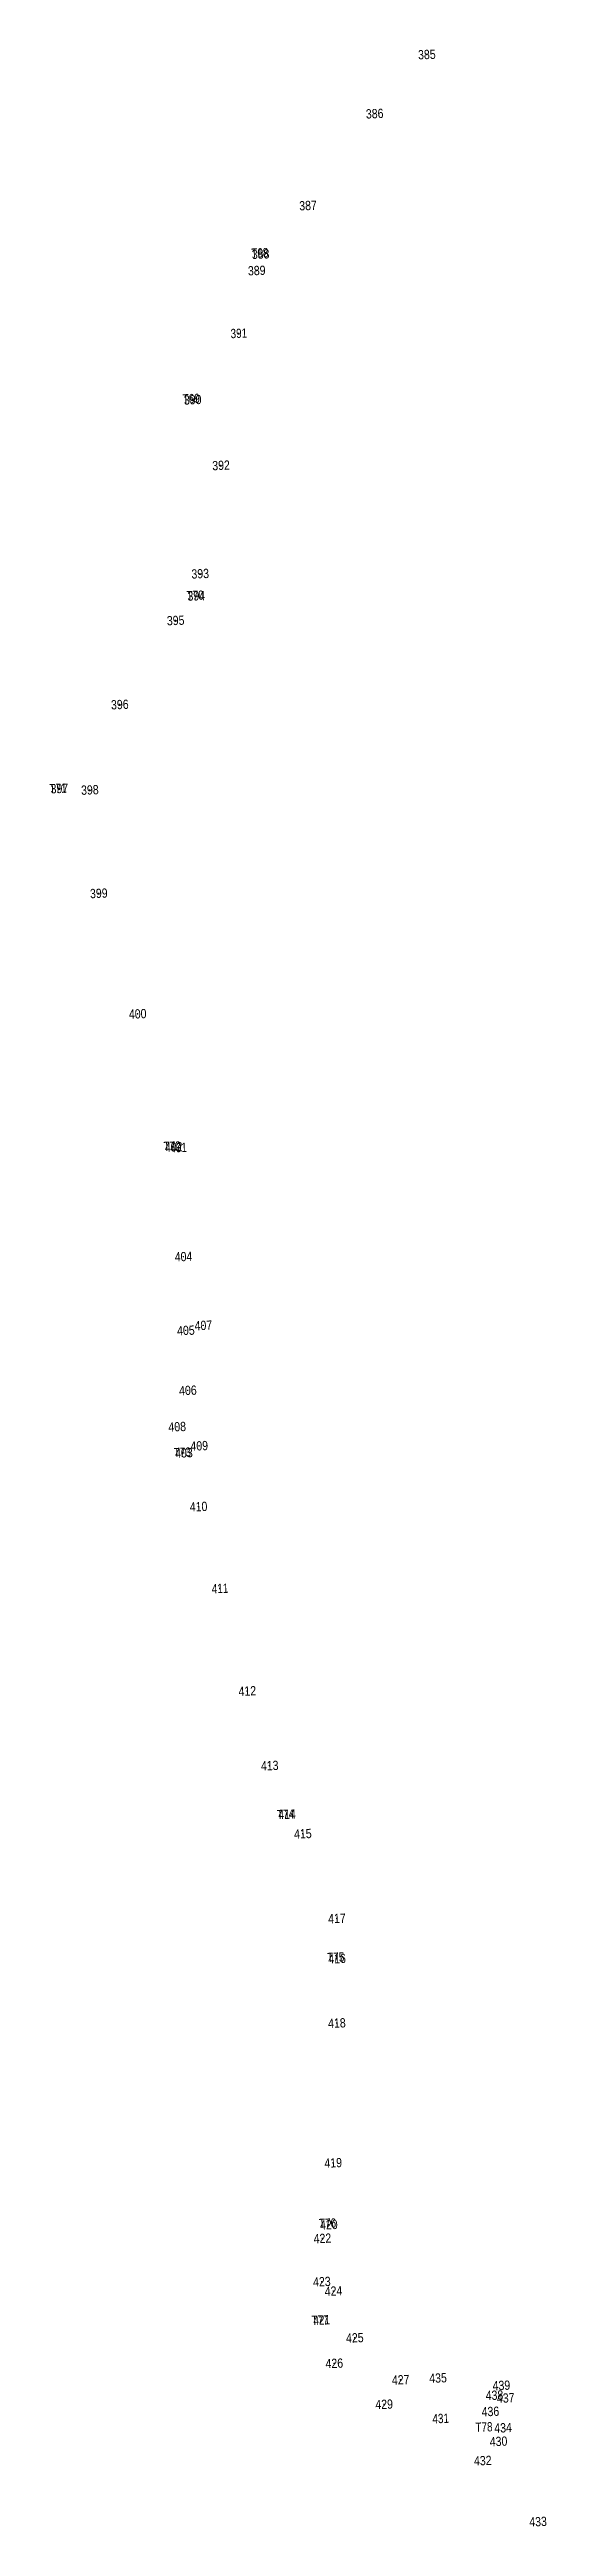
# Model space of a CAD drawing. Header units: metres. Extents: x 542696 to 545216, y 1823513 to 1835687.
# Drawn here: x 543454 to 543722, y 1823513 to 1824847 of the extents above; entities that cross this region are included whole.
import ezdxf
from ezdxf.enums import TextEntityAlignment as Align

# ---------------------------------------------------------------- set-up
doc = ezdxf.new("R2010")
doc.units = ezdxf.units.M
doc.header["$LTSCALE"] = 2
doc.layers.add('11', color=7, linetype='Continuous', lineweight=13)
doc.layers.add('12', color=7, linetype='Continuous')

msp = doc.modelspace()

# ---------------------------------------------------------------- texts
at = {"layer": '12'}
for s, width, p in [('385', 0.85, (543657.947, 1824841.83)), ('386', 0.85, (543629.812, 1824809.981)), ('387', 0.85, (543593.877, 1824760.481)), ('T68 ', 0.8, (543568.617, 1824735.005)), ('388', 0.85, (543568.307, 1824734.319)), ('389', 0.85, (543566.222, 1824725.457)), ('391', 0.8, (543556.587, 1824691.64)), ('T69 ', 0.8, (543531.667, 1824656.495)), ('390', 0.85, (543531.687, 1824655.849)), ('392', 0.85, (543546.987, 1824620.499)), ('393', 0.85, (543535.737, 1824562.149)), ('T70 ', 0.8, (543533.797, 1824550.495)), ('394', 0.85, (543533.602, 1824550.207)), ('395', 0.85, (543522.507, 1824536.97)), ('396', 0.85, (543492.392, 1824491.661)), ('T71 ', 0.8, (543459.807, 1824446.525)), ('397', 0.85, (543459.847, 1824446.421)), ('398', 0.85, (543476.247, 1824445.669)), ('399', 0.85, (543481.062, 1824389.967)), ('400', 0.85, (543502.037, 1824325.039)), ('T72 ', 0.8, (543521.397, 1824253.785)), ('402', 0.85, (543521.417, 1824253.309)), ('401', 0.8, (543524.067, 1824252.97)), ('404', 0.85, (543526.752, 1824194.277)), ('405', 0.85, (543528.027, 1824154.52)), ('407', 0.85, (543537.447, 1824157.221)), ('406', 0.85, (543529.102, 1824122.211)), ('408', 0.85, (543523.337, 1824102.629)), ('T73 ', 0.8, (543526.847, 1824088.875)), ('403', 0.85, (543526.967, 1824088.509)), ('409', 0.85, (543535.222, 1824092.347)), ('410', 0.85, (543534.847, 1824059.589)), ('411', 0.8, (543546.447, 1824015.5)), ('412', 0.85, (543561.147, 1823960.259)), ('413', 0.85, (543573.227, 1823920.069)), ('T74 ', 0.8, (543582.507, 1823893.895)), ('414', 0.85, (543582.532, 1823893.867)), ('415', 0.85, (543591.097, 1823883.38)), ('417', 0.85, (543609.467, 1823837.751)), ('T75 ', 0.8, (543609.547, 1823816.895)), ('416', 0.85, (543609.522, 1823816.091)), ('418', 0.85, (543609.437, 1823781.389)), ('419', 0.85, (543607.452, 1823706.087)), ('T76 ', 0.8, (543605.147, 1823673.615)), ('420', 0.85, (543605.087, 1823672.769)), ('422', 0.85, (543601.647, 1823665.409)), ('423', 0.85, (543601.337, 1823642.079)), ('424', 0.85, (543607.622, 1823637.027)), ('T77 ', 0.8, (543601.177, 1823621.425)), ('421', 0.8, (543601.217, 1823621.41)), ('425', 0.85, (543619.107, 1823611.83)), ('426', 0.85, (543608.042, 1823598.091)), ('427', 0.85, (543643.837, 1823589.231)), ('435', 0.85, (543663.977, 1823590.2)), ('439', 0.85, (543698.142, 1823586.197)), ('429', 0.85, (543634.912, 1823576.017)), ('436', 0.85, (543692.212, 1823572.151)), ('438', 0.85, (543694.407, 1823580.899)), ('437', 0.85, (543700.467, 1823579.421)), ('431', 0.8, (543665.407, 1823568.39)), ('T78 ', 0.8, (543689.497, 1823563.825)), ('434', 0.85, (543699.042, 1823563.367)), ('432', 0.85, (543688.097, 1823545.679)), ('430', 0.85, (543696.607, 1823556.049)), ('433', 0.85, (543717.907, 1823512.819))]:
    msp.add_text(s, height=5, rotation=2.241, dxfattribs=dict(at, width=width)).set_placement(p, align=Align.CENTER)

# ---------------------------------------------------------------- linework, layer by layer
at = {"layer": '11'}
for p, q in [((543658.06, 1824844.34), (543657.44, 1824844.32)), ((543657.77, 1824844.02), (543657.74, 1824844.64)), ((543629.92, 1824812.48), (543629.29, 1824812.46)), ((543629.61, 1824812.17), (543629.59, 1824812.79)), ((543593.98, 1824762.99), (543593.36, 1824762.96)), ((543593.68, 1824762.66), (543593.66, 1824763.28)), ((543566.35, 1824727.96), (543565.72, 1824727.94)), ((543566.04, 1824727.63), (543566.02, 1824728.25)), ((543568.41, 1824736.83), (543567.79, 1824736.8)), ((543568.12, 1824736.5), (543568.1, 1824737.12)), ((543556.7, 1824694.14), (543556.08, 1824694.12)), ((543556.4, 1824693.82), (543556.37, 1824694.44)), ((543531.8, 1824658.35), (543531.18, 1824658.33)), ((543531.5, 1824658.03), (543531.47, 1824658.65)), ((543547.1, 1824623.01), (543546.48, 1824622.98)), ((543546.8, 1824622.68), (543546.77, 1824623.3)), ((543535.55, 1824564.34), (543535.53, 1824564.96)), ((543533.72, 1824552.72), (543533.1, 1824552.69)), ((543533.42, 1824552.39), (543533.4, 1824553.02)), ((543535.85, 1824564.66), (543535.23, 1824564.64)), ((543522.62, 1824539.49), (543521.99, 1824539.46)), ((543522.32, 1824539.16), (543522.3, 1824539.78)), ((543492.5, 1824494.16), (543491.88, 1824494.14)), ((543492.21, 1824493.84), (543492.18, 1824494.46)), ((543459.97, 1824448.94), (543459.35, 1824448.91)), ((543459.67, 1824448.6), (543459.65, 1824449.23)), ((543476.37, 1824448.18), (543475.74, 1824448.15)), ((543476.06, 1824447.85), (543476.04, 1824448.47)), ((543481.18, 1824392.48), (543480.56, 1824392.46)), ((543480.89, 1824392.15), (543480.86, 1824392.78)), ((543502.14, 1824327.55), (543501.52, 1824327.51)), ((543501.85, 1824327.22), (543501.83, 1824327.84)), ((543521.54, 1824255.82), (543520.92, 1824255.79)), ((543521.24, 1824255.48), (543521.21, 1824256.11)), ((543524.18, 1824255.48), (543523.56, 1824255.46)), ((543523.88, 1824255.15), (543523.86, 1824255.77)), ((543526.88, 1824196.78), (543526.26, 1824196.76)), ((543526.58, 1824196.46), (543526.55, 1824197.08)), ((543528.14, 1824157.02), (543527.52, 1824157)), ((543527.85, 1824156.71), (543527.82, 1824157.34)), ((543537.57, 1824159.73), (543536.94, 1824159.7)), ((543537.26, 1824159.41), (543537.24, 1824160.03)), ((543529.21, 1824124.72), (543528.59, 1824124.69)), ((543528.92, 1824124.39), (543528.9, 1824125.01)), ((543523.45, 1824105.14), (543522.83, 1824105.11)), ((543523.15, 1824104.81), (543523.13, 1824105.43)), ((543527.07, 1824091.01), (543526.45, 1824090.99)), ((543526.78, 1824090.7), (543526.75, 1824091.32)), ((543535.34, 1824094.86), (543534.72, 1824094.83)), ((543535.04, 1824094.54), (543535.01, 1824095.16)), ((543534.96, 1824062.09), (543534.33, 1824062.07)), ((543534.67, 1824061.77), (543534.63, 1824062.4)), ((543546.56, 1824018.01), (543545.93, 1824017.97)), ((543546.25, 1824017.68), (543546.23, 1824018.3)), ((543561.26, 1823962.78), (543560.64, 1823962.75)), ((543560.97, 1823962.45), (543560.94, 1823963.07)), ((543573.35, 1823922.58), (543572.72, 1823922.55)), ((543573.04, 1823922.25), (543573.02, 1823922.87)), ((543582.65, 1823896.37), (543582.03, 1823896.34)), ((543582.34, 1823896.05), (543582.32, 1823896.67)), ((543591.21, 1823885.89), (543590.59, 1823885.86)), ((543590.92, 1823885.56), (543590.88, 1823886.19)), ((543609.58, 1823840.26), (543608.96, 1823840.24)), ((543609.28, 1823839.93), (543609.25, 1823840.55)), ((543609.64, 1823818.61), (543609.01, 1823818.58)), ((543609.34, 1823818.28), (543609.32, 1823818.9)), ((543609.54, 1823783.9), (543608.92, 1823783.87)), ((543609.24, 1823783.57), (543609.22, 1823784.19)), ((543607.57, 1823708.59), (543606.95, 1823708.57)), ((543607.28, 1823708.26), (543607.25, 1823708.89)), ((543605.19, 1823675.27), (543604.57, 1823675.25)), ((543604.9, 1823674.95), (543604.88, 1823675.57)), ((543601.76, 1823667.91), (543601.14, 1823667.89)), ((543601.46, 1823667.59), (543601.44, 1823668.21)), ((543601.46, 1823644.58), (543600.83, 1823644.56)), ((543601.16, 1823644.26), (543601.13, 1823644.88)), ((543607.75, 1823639.53), (543607.13, 1823639.51)), ((543607.44, 1823639.22), (543607.42, 1823639.84)), ((543601.33, 1823623.91), (543600.71, 1823623.89)), ((543601.04, 1823623.59), (543601, 1823624.21)), ((543619.22, 1823614.34), (543618.59, 1823614.31)), ((543618.92, 1823614.01), (543618.89, 1823614.63)), ((543608.15, 1823600.6), (543607.53, 1823600.57)), ((543607.85, 1823600.28), (543607.82, 1823600.9)), ((543643.95, 1823591.75), (543643.33, 1823591.71)), ((543643.65, 1823591.42), (543643.63, 1823592.04)), ((543664.09, 1823592.71), (543663.47, 1823592.68)), ((543663.79, 1823592.39), (543663.77, 1823593.01)), ((543635.04, 1823578.52), (543634.41, 1823578.5)), ((543634.73, 1823578.2), (543634.71, 1823578.82)), ((543694.53, 1823583.41), (543693.91, 1823583.38)), ((543694.22, 1823583.08), (543694.2, 1823583.7)), ((543698.26, 1823588.71), (543697.64, 1823588.68)), ((543697.97, 1823588.38), (543697.93, 1823589)), ((543700.57, 1823581.93), (543699.95, 1823581.91)), ((543700.28, 1823581.6), (543700.26, 1823582.22)), ((543665.52, 1823570.9), (543664.9, 1823570.87)), ((543665.23, 1823570.57), (543665.19, 1823571.2)), ((543692.33, 1823574.65), (543691.71, 1823574.63)), ((543692.03, 1823574.33), (543692, 1823574.95)), ((543699.16, 1823565.87), (543698.54, 1823565.85)), ((543698.85, 1823565.54), (543698.83, 1823566.16)), ((543696.72, 1823558.56), (543696.09, 1823558.53)), ((543696.42, 1823558.24), (543696.4, 1823558.87)), ((543688.22, 1823548.18), (543687.59, 1823548.16)), ((543687.9, 1823547.86), (543687.88, 1823548.48)), ((543718.03, 1823515.32), (543717.41, 1823515.3)), ((543717.73, 1823515), (543717.7, 1823515.62))]:
    msp.add_line(p, q, dxfattribs=at)

msp.set_redraw_order([(e.dxf.handle, doc.entitydb.next_handle()) for e in msp.query("TEXT MTEXT ATTDEF DIMENSION ARC_DIMENSION")])  # texts and dimensions are drawn at this point

doc.saveas('drawing.dxf')
